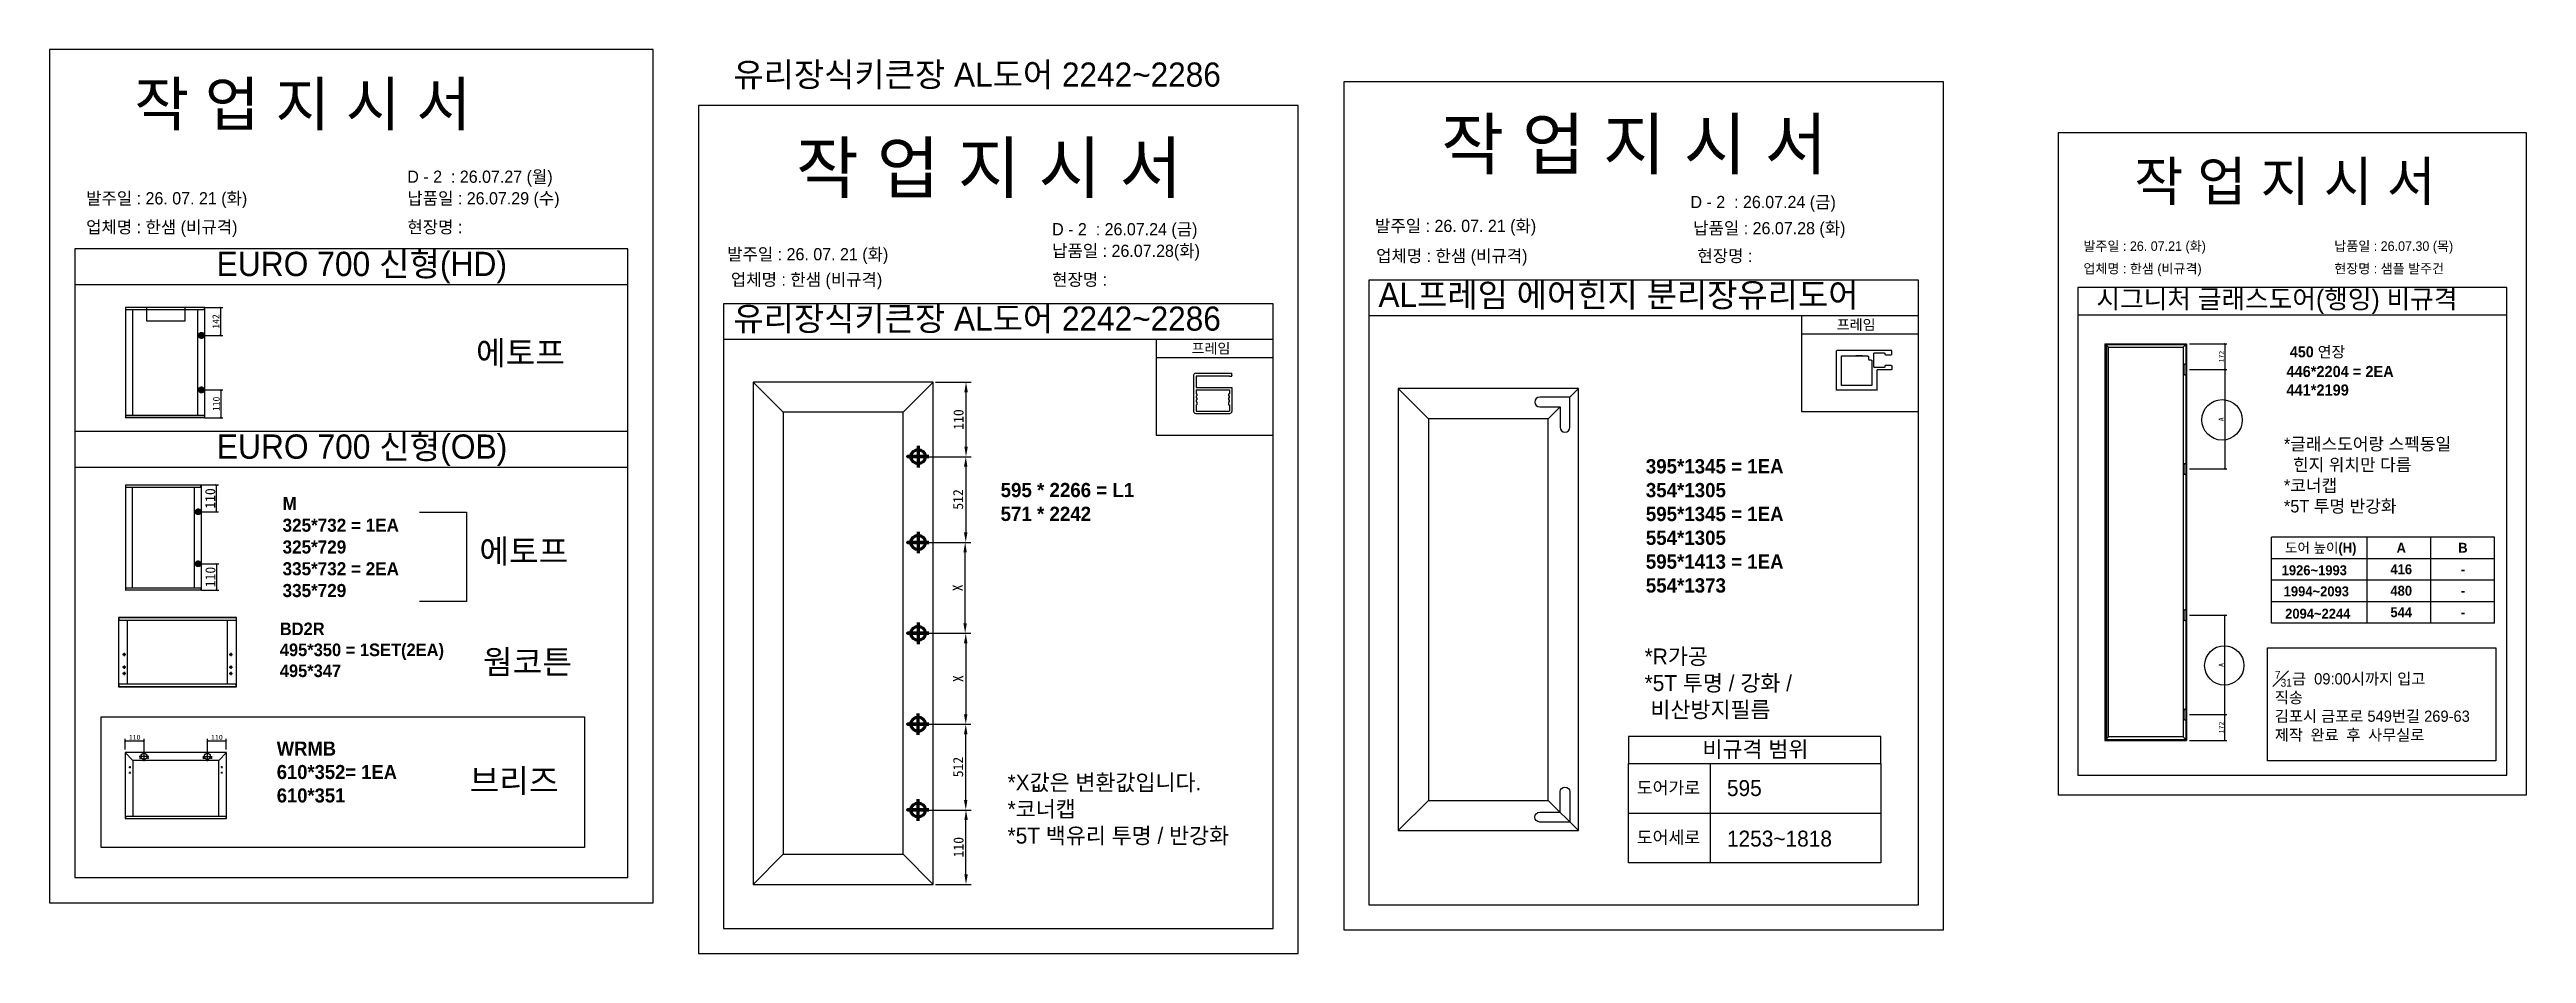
# Model space of a CAD drawing. Header units: millimetres. Extents: x -44117 to 256353, y -2095463 to 65325.
# Drawn here: x 110785 to 123112, y -1141280 to -1136780 of the extents above; entities that cross this region are included whole.
import ezdxf
from ezdxf.enums import TextEntityAlignment as Align

# ---------------------------------------------------------------- set-up
doc = ezdxf.new("R2010")
doc.units = ezdxf.units.MM
doc.header["$LTSCALE"] = 10
doc.layers.add('Layer1', color=7, linetype='Continuous', lineweight=70)
for name, color, linetype in [('PDF_Geomertry', 7, 'Continuous'), ('PDF_Text', 7, 'Continuous'), ('TEXT', 3, 'Continuous')]:
    doc.layers.add(name, color=color, linetype=linetype)
doc.styles.add('MtX_Gulim', font='')
doc.styles.add('MtX_굴림_1', font='')
doc.styles.add('PDF Arial', font='')
doc.styles.get('MtX_Gulim').set_extended_font_data('Gulim', bold=True)
doc.styles.get('MtX_굴림_1').set_extended_font_data('굴림', bold=True)
doc.styles.get('PDF Arial').set_extended_font_data('Arial')
doc.dimstyles.new('ISO-25', dxfattribs={"dimtxt": 2.5, "dimasz": 2.5, "dimexe": 1, "dimexo": 1, "dimtad": 1, "dimtxsty": 'Standard', "dimblk": 'ARCHTICK', "dimcen": 2.5, "dimadec": 0, "dimazin": 0, "dimtfac": 1, "dimtmove": 0, "dimatfit": 3, "dimfxl": 0, "dimarcsym": 0})
doc.dimstyles.new('복사 ISO-25', dxfattribs={"dimscale": 3, "dimtxt": 2.5, "dimasz": 2.5, "dimexe": 1.25, "dimexo": 0.625, "dimtad": 1, "dimtxsty": 'Standard', "dimcen": 2.5, "dimadec": 0, "dimazin": 0, "dimtfac": 1, "dimtmove": 0, "dimatfit": 3, "dimfxl": 0, "dimarcsym": 0})

msp = doc.modelspace()

# ---------------------------------------------------------------- texts
at = {"linetype": 'Continuous', "style": 'MtX_Gulim'}
for s, height, p in [('프레임', 51.271748, (119679.31237, -1138175.40948)), ('에토프', 117.591574, (112907.75149, -1138349.19675)), ('프레임', 51.271748, (116468.52388, -1138293.42882)), ('450 연장', 54.462097, (121934.05432, -1138312.51271)), ('에토프', 117.591574, (112924.4061, -1139336.50464)), ('웜코튼', 117.591574, (112942.33448, -1139887.5623)), ('브리즈', 117.591574, (112875.73478, -1140478.74978))]:
    msp.add_text(s, height=height, dxfattribs=at).set_placement(p)
at = {"style": 'MtX_굴림_1'}
for s, height, p in [('도어 높이(H)', 49.342521, (122087.74165, -1139285.06768)), ('A', 49.34252, (122488.46142, -1139285.06768)), ('B', 49.34252, (122795.22242, -1139285.06768)), ('-', 49.34252, (122795.22242, -1139392.07459)), ('-', 49.34252, (122795.22242, -1139499.08151)), ('-', 49.34252, (122795.22242, -1139606.08842))]:
    msp.add_text(s, height=height, dxfattribs=at).set_placement(p, align=Align.CENTER)
at = {"color": 1, "style": 'MtX_굴림_1'}
for s, p in [('416', (122488.46142, -1139392.07459)), ('480', (122488.46142, -1139499.08151)), ('544', (122488.46142, -1139606.08842))]:
    msp.add_text(s, height=49.342521, dxfattribs=at).set_placement(p, align=Align.CENTER)
at = {"attachment_point": 1}
for s, width, gutter_width, heights, insert, char_height in [('{\\fGulim|b0|i0|c129|p50;유리장식키큰장 AL도어 2242~2286}', 2836.7034314, 10.72131, [-133.98922], (114187.91488, -1136844.92492), 120.0786444), ('{\\fGulim|b0|i0|c129|p50;작 업 지 시 서}', 5121.296952, 19.35592, [-241.32268], (111207.51893, -1136943.11812), 216.786284), ('{\\fGulim|b0|i0|c129|p50;작 업 지 시 서}', 5874.4321472, 22.20239, [-276.81147], (114500.05706, -1137244.72552), 248.6667591), ('{\\fGulim|b0|i0|c129|p50;작 업 지 시 서}', 5874.4321472, 22.20239, [-276.81147], (117710.84555, -1137126.70618), 248.6667591), ('{\\fGulim|b0|i0|c129|p50;작 업 지 시 서}', 4586.6509344, 17.33523, [-216.12941], (121160.01665, -1137339.12351), 194.1545318), ('{\\fGulim|b0|i0|c129|p50;\\C1;D - 2  : 26.07.27 (월)}', 5874.4321472, 22.20239, [62.32696], (112565.79377, -1137382.95424), 60.923356), ('\\pt11;{\\fGulim|b0|i0|c129|p50;발주일 : 26. 07. 21 (화)}', 5874.4321472, 22.20239, [61.28591], (110967.26085, -1137490.35274), 60.923356), ('{\\fGulim|b0|i0|c129|p50;납품일 : 26.07.29 (수)}', 5874.4321472, 22.20239, [62.32696], (112565.79377, -1137490.35274), 60.923356), ('{\\fGulim|b0|i0|c129|p50;\\C1;D - 2  : 26.07.24 (금)}', 5874.4321472, 22.20239, [62.32696], (118951.35, -1137508.93433), 60.923356), ('{\\fGulim|b0|i0|c129|p50;업체명 : 한샘 (비규격)}', 5874.4321472, 22.20239, [64.14322], (110967.26085, -1137633.61353), 60.923356), ('{\\fGulim|b0|i0|c129|p50;현장명 : }', 5874.4321472, 22.20239, [-67.98106], (112565.79377, -1137633.61353), 60.923356), ('{\\fGulim|b0|i0|c129|p50;\\C1;D - 2  : 26.07.24 (금)}', 5874.4321472, 22.20239, [62.32696], (115774.55148, -1137644.29925), 60.923356), ('\\pt11;{\\fGulim|b0|i0|c129|p50;발주일 : 26. 07. 21 (화)}', 5874.4321472, 22.20239, [61.28591], (117381.56704, -1137627.77312), 60.923356), ('{\\fGulim|b0|i0|c129|p50;납품일 : 26.07.28 (화)}', 5874.4321472, 22.20239, [62.32696], (118964.81616, -1137639.10729), 60.923356), ('{\\fGulim|b0|i0|c129|p50;EURO 700 신형(HD)}', 2854.9003652, 10.79008, [-152.06689], (111616.62874, -1137787.04898), 120.848927), ('\\pt11;{\\fGulim|b0|i0|c129|p50;발주일 : 26. 07. 21 (화)}', 5874.4321472, 22.20239, [61.28591], (114157.40527, -1137768.63536), 60.923356), ('{\\fGulim|b0|i0|c129|p50;납품일 : 26.07.28(화)}', 5874.4321472, 22.20239, [62.32696], (115774.55148, -1137751.69775), 60.923356), ('{\\fGulim|b0|i0|c129|p50;업체명 : 한샘 (비규격)}', 5874.4321472, 22.20239, [64.14322], (117386.80705, -1137776.9392), 60.923356), ('{\\fGulim|b0|i0|c129|p50;현장명 : }', 5874.4321472, 22.20239, [-67.98106], (118985.33996, -1137776.9392), 60.923356), ('\\pt11;{\\fGulim|b0|i0|c129|p50;발주일 : 26. 07.21 (화)}', 4586.6509344, 17.33523, [47.85094], (120907.01321, -1137734.95831), 47.5678603), ('{\\fGulim|b0|i0|c129|p50;납품일 : 26.07.30 (목)}', 4586.6509344, 17.33523, [48.66377], (122155.11896, -1137734.95831), 47.5678603), ('{\\fGulim|b0|i0|c129|p50;업체명 : 한샘 (비규격)}', 5874.4321472, 22.20239, [64.14322], (114176.01856, -1137894.95854), 60.923356), ('{\\fGulim|b0|i0|c129|p50;현장명 : }', 5874.4321472, 22.20239, [-67.98106], (115774.55148, -1137894.95854), 60.923356), ('{\\fGulim|b0|i0|c129|p50;AL프레임 에어힌지 분리장유리도어}', 2836.7034314, 10.72131, [-134.14911], (117398.70337, -1137941.60388), 120.0786444), ('{\\fGulim|b0|i0|c129|p50;업체명 : 한샘 (비규격)}', 4586.6509344, 17.33523, [50.08187], (120907.01321, -1137846.81376), 47.5678603), ('{\\fGulim|b0|i0|c129|p50;현장명 : 샘플 발주건}', 4586.6509344, 17.33523, [-53.07838], (122155.11896, -1137846.81376), 47.5678603), ('{\\fGulim|b0|i0|c129|p50;유리장식키큰장 AL도어 2242~2286}', 2836.7034314, 10.72131, [-133.98922], (114187.91488, -1138059.62323), 120.0786444), ('{\\fGulim|b0|i0|c129|p50;시그니처 글래스도어\\C1;(행잉)\\C256; 비규격}', 2214.8470045, 8.371, [-117.97431], (120971.39016, -1137975.38098), 93.7552452), ('{\\f굴림|b1|i0|c129|p50;446*2204 = 2EA\\P\\C1;441*2199}', 16742.7660593, 215.32681, [-149.3372], (121917.31201, -1138355.27785), 55.36975), ('{\\fGulim|b0|i0|c129|p50;EURO 700 신형(OB)}', 2854.9003652, 10.79008, [-152.06689], (111617.84557, -1138696.39437), 120.848927), ('{\\f굴림|b1|i0|c129|p50;395*1345 = 1EA\\P\\C1;354*1305\\P\\C256;595*1345 = 1EA\\P\\C1;554*1305\\P\\C256;595*1413 = 1EA\\P\\C1;554*1373}', 21510.0890558, 276.6388, [-666.85007], (118729.12034, -1138819.40256), 71.1356923), ('{\\fGulim|b0|i0|c129|p50;*글래스도어랑 스펙동일\\P  힌지 위치만 다름\\P*코너캡\\P*5T 투명 반강화}', 1464.2001264, 5.53394, [-387.56133], (121904.66129, -1138712.84576), 61.9801014), ('{\\f굴림|b1|i0|c129|p50;595 * 2266 = L1\\P\\C1;571 * 2242}', 21510.0890558, 276.6388, [-191.85936], (115518.33185, -1138937.42191), 71.1356923), ('{\\f굴림|b1|i0|c129|p50;M\\P325*732 = 1EA\\P\\C1;325*729\\P\\C256;335*732 = 2EA\\P\\C1;335*729}', 24729.7636046, 318.04667, [3896.04218], (111945.0578, -1139007.29599), 65), ('{\\f굴림|b1|i0|c129|p50;BD2R\\P495*350 = 1SET(2EA)\\P\\C1;495*347}', 18932.6295275, 243.49039, [-280.26241], (111931.23217, -1139632.77525), 62.6118146), ('{\\fGulim|b0|i0|c129|p50;*R가공\\P*5T 투명 / 강화 /\\P 비산방지필름}', 1875.2995193, 7.08769, [-364.28377], (118723.20809, -1139761.84597), 79.3820819), ('{\\A1;\\fGulim|b0|i0|c129|p50;\\C1;{\\H0.7x;\\S7#31;}금  09:00시까지 입고\\P직송\\P김포시 금포로 549번길 269-63\\P\\A0;\\C256;제작} {\\fGulim|b0|i0|c129|p50;완료} {\\fGulim|b0|i0|c129|p50;후} {\\fGulim|b0|i0|c129|p50;사무실로}', 5381.8775239, 20.34078, [500.59517], (121859.25123, -1139873.70473), 55.8151038), ('{\\f굴림|b1|i0|c129|p50;WRMB\\P610*352= 1EA\\P\\C1;610*351}', 29239.4867307, 376.04571, [-305.74074], (111916.02956, -1140225.02545), 70), ('{\\fGulim|b0|i0|c129|p50;비규격 범위}', 1875.2995193, 7.08769, [-88.47244], (119011.12298, -1140223.47132), 79.3820819), ('{\\fGulim|b0|i0|c129|p50;*X값은 변환값입니다.\\P*코너캡\\P*5T 백유리 투명 / 반강화 }', 1875.2995193, 7.08769, [-368.08904], (115552.8319, -1140389.06592), 79.3820819), ('{\\fGulim|b0|i0|c129|p50;도어가로}', 1485.9640615, 5.61619, [-70.02071], (118683.77705, -1140423.74925), 62.9013764), ('{\\fGulim|b0|i0|c129|p50;595}', 1875.2995193, 7.08769, [-81.39042], (119132.71727, -1140416.93637), 79.3820819), ('{\\fGulim|b0|i0|c129|p50;도어세로}', 1485.9640615, 5.61619, [-70.02071], (118683.77705, -1140670.56752), 62.9013764), ('{\\fGulim|b0|i0|c129|p50;1253~1818}', 1875.2995193, 7.08769, [-81.60182], (119132.71727, -1140668.59421), 79.3820819)]:
    msp.add_mtext_dynamic_manual_height_columns(s, width=width, gutter_width=gutter_width, heights=heights, dxfattribs=dict(at, insert=insert, char_height=char_height))
at = {"layer": 'PDF_Text', "char_height": 5.30496, "attachment_point": 7, "rotation": 180, "style": 'PDF Arial'}
for insert in [(119679.12509, -1138475.63085), (119882.55741, -1138475.63085)]:
    msp.add_mtext('X', dxfattribs=dict(at, insert=insert))
at = {"layer": 'TEXT', "color": 1, "linetype": 'Continuous', "style": 'MtX_굴림_1'}
for s, p in [('1926~1993', (121893.33159, -1139396.92178)), ('1994~2093', (121903.3625, -1139502.08335)), ('2094~2244', (121910.55884, -1139613.17548))]:
    msp.add_text(s, height=49.327186, dxfattribs=at).set_placement(p)

# ---------------------------------------------------------------- blocks, each defined once
blk = doc.blocks.new('_ArchTick')
at = {"color": 0, "linetype": 'ByBlock', "const_width": 0.15}
blk.add_lwpolyline([(-0.5, -0.5), (0.5, 0.5)], dxfattribs=at)
blk = doc.blocks.new('*D7997')
at = {"color": 0, "lineweight": -2}
for p, q in [((111556, -1138064), (111647, -1138064)), ((111637, -1138204), (111637, -1138064)), ((111556, -1138204), (111647, -1138204))]:
    blk.add_line(p, q, dxfattribs=at)
at = {"layer": 'Defpoints', "color": 0}
for p in [(111541, -1138064), (111637, -1138064), (111541, -1138204)]:
    blk.add_point(p, dxfattribs=at)
at = {"color": 0, "lineweight": -2, "xscale": 10, "yscale": 10, "zscale": 10}
for p, rotation in [((111637, -1138064), 90), ((111637, -1138204), 270)]:
    blk.add_blockref('_ArchTick', p, dxfattribs=dict(at, rotation=rotation))
at = {"color": 0, "insert": (111613, -1138134), "char_height": 25, "attachment_point": 5, "rotation": 90}
blk.add_mtext('{\\H1.4x;142}', dxfattribs=at)
blk = doc.blocks.new('*D7998')
at = {"color": 0, "lineweight": -2}
for p, q in [((111556, -1138475), (111648, -1138475)), ((111638, -1138475), (111638, -1138614)), ((111556, -1138614), (111648, -1138614))]:
    blk.add_line(p, q, dxfattribs=at)
at = {"layer": 'Defpoints', "color": 0}
for p in [(111541, -1138475), (111541, -1138614), (111638, -1138614)]:
    blk.add_point(p, dxfattribs=at)
at = {"color": 0, "lineweight": -2, "xscale": 10, "yscale": 10, "zscale": 10}
for p, rotation in [((111638, -1138475), 90), ((111638, -1138614), 270)]:
    blk.add_blockref('_ArchTick', p, dxfattribs=dict(at, rotation=rotation))
at = {"color": 0, "insert": (111615, -1138544), "char_height": 25, "attachment_point": 5, "rotation": 90}
blk.add_mtext('{\\H1.4x;110}', dxfattribs=at)
blk = doc.blocks.new('*D7999')
at = {"color": 0, "lineweight": -2}
for p, q in [((111540, -1138948), (111626, -1138948)), ((111616, -1139081), (111616, -1138948)), ((111540, -1139081), (111626, -1139081))]:
    blk.add_line(p, q, dxfattribs=at)
at = {"layer": 'Defpoints', "color": 0}
for p in [(111525, -1138948), (111616, -1138948), (111525, -1139081)]:
    blk.add_point(p, dxfattribs=at)
at = {"color": 0, "lineweight": -2, "xscale": 10, "yscale": 10, "zscale": 10}
for p, rotation in [((111616, -1138948), 90), ((111616, -1139081), 270)]:
    blk.add_blockref('_ArchTick', p, dxfattribs=dict(at, rotation=rotation))
at = {"color": 0, "insert": (111585, -1139015), "char_height": 25, "attachment_point": 5, "rotation": 90}
blk.add_mtext('{\\H2x;110}', dxfattribs=at)
blk = doc.blocks.new('*D8000')
at = {"color": 0, "lineweight": -2}
for p, q in [((111540, -1139340), (111627, -1139340)), ((111617, -1139340), (111617, -1139472)), ((111540, -1139472), (111627, -1139472))]:
    blk.add_line(p, q, dxfattribs=at)
at = {"layer": 'Defpoints', "color": 0}
for p in [(111525, -1139340), (111525, -1139472), (111617, -1139472)]:
    blk.add_point(p, dxfattribs=at)
at = {"color": 0, "lineweight": -2, "xscale": 10, "yscale": 10, "zscale": 10}
for p, rotation in [((111617, -1139340), 90), ((111617, -1139472), 270)]:
    blk.add_blockref('_ArchTick', p, dxfattribs=dict(at, rotation=rotation))
at = {"color": 0, "insert": (111586, -1139406), "char_height": 25, "attachment_point": 5, "rotation": 90}
blk.add_mtext('{\\H2x;110}', dxfattribs=at)
blk = doc.blocks.new('*D8001')
at = {"color": 0, "lineweight": -2}
for p, q in [((111161, -1140265), (111161, -1140212)), ((111161, -1140222), (111256, -1140222)), ((111256, -1140284), (111256, -1140212))]:
    blk.add_line(p, q, dxfattribs=at)
at = {"layer": 'Defpoints', "color": 0}
for p in [(111161, -1140280), (111256, -1140222), (111256, -1140299)]:
    blk.add_point(p, dxfattribs=at)
at = {"color": 0, "lineweight": -2, "xscale": 10, "yscale": 10, "zscale": 10, "rotation": 180}
blk.add_blockref('_ArchTick', (111161, -1140222), dxfattribs=at)
at = {"color": 0, "lineweight": -2, "xscale": 10, "yscale": 10, "zscale": 10}
blk.add_blockref('_ArchTick', (111256, -1140222), dxfattribs=at)
at = {"color": 0, "insert": (111209, -1140204), "char_height": 25, "attachment_point": 5}
blk.add_mtext('110', dxfattribs=at)
blk = doc.blocks.new('*D8002')
at = {"color": 0, "lineweight": -2}
for p, q in [((111571, -1140284), (111571, -1140212)), ((111571, -1140222), (111665, -1140222)), ((111665, -1140265), (111665, -1140212))]:
    blk.add_line(p, q, dxfattribs=at)
at = {"layer": 'Defpoints', "color": 0}
for p in [(111571, -1140299), (111665, -1140222), (111665, -1140280)]:
    blk.add_point(p, dxfattribs=at)
at = {"color": 0, "lineweight": -2, "xscale": 10, "yscale": 10, "zscale": 10, "rotation": 180}
blk.add_blockref('_ArchTick', (111571, -1140222), dxfattribs=at)
at = {"color": 0, "lineweight": -2, "xscale": 10, "yscale": 10, "zscale": 10}
blk.add_blockref('_ArchTick', (111665, -1140222), dxfattribs=at)
at = {"color": 0, "insert": (111618, -1140204), "char_height": 25, "attachment_point": 5}
blk.add_mtext('110', dxfattribs=at)
blk = doc.blocks.new('*D8003')
at = {"color": 0, "lineweight": -2}
for p, q in [((121435, -1138373), (121621, -1138373)), ((121611, -1138373), (121611, -1138868)), ((121435, -1138868), (121621, -1138868))]:
    blk.add_line(p, q, dxfattribs=at)
at = {"layer": 'Defpoints', "color": 0}
for p in [(121420, -1138373), (121420, -1138868), (121611, -1138868)]:
    blk.add_point(p, dxfattribs=at)
at = {"color": 0, "lineweight": -2, "xscale": 10, "yscale": 10, "zscale": 10}
for p, rotation in [((121611, -1138373), 90), ((121611, -1138868), 270)]:
    blk.add_blockref('_ArchTick', p, dxfattribs=dict(at, rotation=rotation))
at = {"color": 0, "insert": (121593, -1138621), "char_height": 25, "attachment_point": 5, "rotation": 90}
blk.add_mtext('A', dxfattribs=at)
blk = doc.blocks.new('*D8004')
at = {"color": 0, "lineweight": -2}
for p, q in [((121435, -1138245), (121621, -1138245)), ((121611, -1138245), (121611, -1138373)), ((121435, -1138373), (121621, -1138373))]:
    blk.add_line(p, q, dxfattribs=at)
at = {"layer": 'Defpoints', "color": 0}
for p in [(121420, -1138245), (121420, -1138373), (121611, -1138373)]:
    blk.add_point(p, dxfattribs=at)
at = {"color": 0, "lineweight": -2, "xscale": 10, "yscale": 10, "zscale": 10}
for p, rotation in [((121611, -1138245), 90), ((121611, -1138373), 270)]:
    blk.add_blockref('_ArchTick', p, dxfattribs=dict(at, rotation=rotation))
at = {"color": 0, "insert": (121593, -1138309), "char_height": 25, "attachment_point": 5, "rotation": 90}
blk.add_mtext('172', dxfattribs=at)
blk = doc.blocks.new('*D8005')
at = {"color": 0, "lineweight": -2}
for p, q in [((121435, -1139596), (121621, -1139596)), ((121611, -1140091), (121611, -1139596)), ((121435, -1140091), (121621, -1140091))]:
    blk.add_line(p, q, dxfattribs=at)
at = {"layer": 'Defpoints', "color": 0}
for p in [(121420, -1139596), (121611, -1139596), (121420, -1140091)]:
    blk.add_point(p, dxfattribs=at)
at = {"color": 0, "lineweight": -2, "xscale": 10, "yscale": 10, "zscale": 10}
for p, rotation in [((121611, -1139596), 90), ((121611, -1140091), 270)]:
    blk.add_blockref('_ArchTick', p, dxfattribs=dict(at, rotation=rotation))
at = {"color": 0, "insert": (121593, -1139844), "char_height": 25, "attachment_point": 5, "rotation": 90}
blk.add_mtext('A', dxfattribs=at)
blk = doc.blocks.new('*D8006')
at = {"color": 0, "lineweight": -2}
for p, q in [((121435, -1140091), (121621, -1140091)), ((121611, -1140219), (121611, -1140091)), ((121435, -1140219), (121621, -1140219))]:
    blk.add_line(p, q, dxfattribs=at)
at = {"layer": 'Defpoints', "color": 0}
for p in [(121420, -1140091), (121611, -1140091), (121420, -1140219)]:
    blk.add_point(p, dxfattribs=at)
at = {"color": 0, "lineweight": -2, "xscale": 10, "yscale": 10, "zscale": 10}
for p, rotation in [((121611, -1140091), 90), ((121611, -1140219), 270)]:
    blk.add_blockref('_ArchTick', p, dxfattribs=dict(at, rotation=rotation))
at = {"color": 0, "insert": (121593, -1140155), "char_height": 25, "attachment_point": 5, "rotation": 90}
blk.add_mtext('172', dxfattribs=at)
blk = doc.blocks.new('*D8007')
at = {"color": 0, "lineweight": -2}
for p, q in [((115195, -1138436), (115371, -1138436)), ((115346, -1138486), (115346, -1138757)), ((115120, -1138807), (115371, -1138807))]:
    blk.add_line(p, q, dxfattribs=at)
at = {"color": 0}
for points in [[(115355, -1138486), (115338, -1138486), (115346, -1138436)], [(115338, -1138757), (115355, -1138757), (115346, -1138807)]]:
    blk.add_solid(points, dxfattribs=at)
at = {"layer": 'Defpoints', "color": 0}
for p in [(115183, -1138436), (115108, -1138807), (115346, -1138807)]:
    blk.add_point(p, dxfattribs=at)
at = {"color": 0, "insert": (115309, -1138622), "char_height": 50, "attachment_point": 5, "rotation": 90}
blk.add_mtext('110', dxfattribs=at)
blk = doc.blocks.new('*D8008')
at = {"color": 0, "lineweight": -2}
for p, q in [((115120, -1138807), (115370, -1138807)), ((115345, -1138857), (115345, -1139184)), ((115120, -1139234), (115370, -1139234))]:
    blk.add_line(p, q, dxfattribs=at)
at = {"color": 0}
for points in [[(115353, -1138857), (115336, -1138857), (115345, -1138807)], [(115336, -1139184), (115353, -1139184), (115345, -1139234)]]:
    blk.add_solid(points, dxfattribs=at)
at = {"layer": 'Defpoints', "color": 0}
for p in [(115108, -1138807), (115108, -1139234), (115345, -1139234)]:
    blk.add_point(p, dxfattribs=at)
at = {"color": 0, "insert": (115307, -1139020), "char_height": 50, "attachment_point": 5, "rotation": 90}
blk.add_mtext('512', dxfattribs=at)
blk = doc.blocks.new('*D8009')
at = {"color": 0, "lineweight": -2}
for p, q in [((115120, -1140566), (115371, -1140566)), ((115346, -1140886), (115346, -1140616)), ((115195, -1140936), (115371, -1140936))]:
    blk.add_line(p, q, dxfattribs=at)
at = {"color": 0}
for points in [[(115355, -1140616), (115338, -1140616), (115346, -1140566)], [(115338, -1140886), (115355, -1140886), (115346, -1140936)]]:
    blk.add_solid(points, dxfattribs=at)
at = {"layer": 'Defpoints', "color": 0}
for p in [(115108, -1140566), (115346, -1140566), (115183, -1140936)]:
    blk.add_point(p, dxfattribs=at)
at = {"color": 0, "insert": (115309, -1140751), "char_height": 50, "attachment_point": 5, "rotation": 90}
blk.add_mtext('110', dxfattribs=at)
blk = doc.blocks.new('*D8010')
at = {"color": 0, "lineweight": -2}
for p, q in [((115120, -1140139), (115370, -1140139)), ((115345, -1140516), (115345, -1140189)), ((115120, -1140566), (115370, -1140566))]:
    blk.add_line(p, q, dxfattribs=at)
at = {"color": 0}
for points in [[(115353, -1140189), (115336, -1140189), (115345, -1140139)], [(115336, -1140516), (115353, -1140516), (115345, -1140566)]]:
    blk.add_solid(points, dxfattribs=at)
at = {"layer": 'Defpoints', "color": 0}
for p in [(115108, -1140139), (115345, -1140139), (115108, -1140566)]:
    blk.add_point(p, dxfattribs=at)
at = {"color": 0, "insert": (115307, -1140352), "char_height": 50, "attachment_point": 5, "rotation": 90}
blk.add_mtext('512', dxfattribs=at)
blk = doc.blocks.new('*D8011')
at = {"color": 0, "lineweight": -2}
for p, q in [((115120, -1139234), (115367, -1139234)), ((115342, -1139636), (115342, -1139284)), ((115120, -1139686), (115367, -1139686))]:
    blk.add_line(p, q, dxfattribs=at)
at = {"color": 0}
for points in [[(115350, -1139284), (115333, -1139284), (115342, -1139234)], [(115333, -1139636), (115350, -1139636), (115342, -1139686)]]:
    blk.add_solid(points, dxfattribs=at)
at = {"layer": 'Defpoints', "color": 0}
for p in [(115108, -1139234), (115342, -1139234), (115108, -1139686)]:
    blk.add_point(p, dxfattribs=at)
at = {"color": 0, "insert": (115304, -1139460), "char_height": 50, "attachment_point": 5, "rotation": 90}
blk.add_mtext('X', dxfattribs=at)
blk = doc.blocks.new('*D8012')
at = {"color": 0, "lineweight": -2}
for p, q in [((115120, -1139686), (115370, -1139686)), ((115345, -1139736), (115345, -1140089)), ((115120, -1140139), (115370, -1140139))]:
    blk.add_line(p, q, dxfattribs=at)
at = {"color": 0}
for points in [[(115353, -1139736), (115336, -1139736), (115345, -1139686)], [(115336, -1140089), (115353, -1140089), (115345, -1140139)]]:
    blk.add_solid(points, dxfattribs=at)
at = {"layer": 'Defpoints', "color": 0}
for p in [(115108, -1139686), (115108, -1140139), (115345, -1140139)]:
    blk.add_point(p, dxfattribs=at)
at = {"color": 0, "insert": (115307, -1139912), "char_height": 50, "attachment_point": 5, "rotation": 90}
blk.add_mtext('X', dxfattribs=at)

# ---------------------------------------------------------------- dimensions: what is measured, and where the dimension line sits
for base, p1, p2, angle, text, dimstyle, override, picture, middle in [((111636.81383, -1138064.04636), (111541.14394, -1138203.57239), (111541.14394, -1138064.04636), 90, '{\\H1.4x;142}', 'ISO-25', {"dimscale": 10, "dimasz": 1, "dimexo": 1.5, "dimtxsty": 'Standard'}, '*D7997', (111613.06383, -1138133.80937)), ((121611.32666, -1138373.44709), (121419.75344, -1138245.17409), (121419.75344, -1138373.44709), 90, '172', 'ISO-25', {"dimscale": 10, "dimasz": 1, "dimexo": 1.5}, '*D8004', (121592.57666, -1138309.31059)), ((115346.32164, -1138806.86787), (115182.938, -1138436.22138), (115107.91348, -1138806.86787), 90, '110', '복사 ISO-25', {"dimscale": 20, "dimtxsty": 'Standard'}, '*D8007', (115308.82164, -1138621.54462)), ((121611.32666, -1138868.34433), (121419.75344, -1138373.44709), (121419.75344, -1138868.34433), 90, 'A', 'ISO-25', {"dimscale": 10, "dimasz": 1, "dimexo": 1.5, "dimtxsty": 'Standard'}, '*D8003', (121592.57666, -1138620.89571)), ((111638.344, -1138613.50572), (111541.14394, -1138474.85283), (111541.14394, -1138613.50572), 90, '{\\H1.4x;110}', 'ISO-25', {"dimscale": 10, "dimasz": 1, "dimexo": 1.5, "dimtxsty": 'Standard'}, '*D7998', (111614.594, -1138544.17927)), ((115344.79836, -1139233.87738), (115107.938, -1138806.86787), (115107.938, -1139233.87738), 90, '512', '복사 ISO-25', {"dimscale": 20, "dimtxsty": 'Standard'}, '*D8008', (115307.29836, -1139020.37262)), ((111615.76773, -1138948.42104), (111524.58013, -1139081.41004), (111524.58013, -1138948.42104), 90, '{\\H2x;110}', 'ISO-25', {"dimscale": 10, "dimasz": 1, "dimexo": 1.5, "dimtxsty": 'Standard'}, '*D7999', (111584.51773, -1139014.91554)), ((115341.67336, -1139233.87738), (115107.938, -1139686.22138), (115107.938, -1139233.87738), 90, 'X', '복사 ISO-25', {"dimscale": 20, "dimtxsty": 'Standard'}, '*D8011', (115304.17336, -1139460.04938)), ((111617.22621, -1139472.13731), (111524.58013, -1139339.98054), (111524.58013, -1139472.13731), 90, '{\\H2x;110}', 'ISO-25', {"dimscale": 10, "dimasz": 1, "dimexo": 1.5, "dimtxsty": 'Standard'}, '*D8000', (111585.97621, -1139406.05893)), ((121611.32666, -1139596.13439), (121419.75344, -1140091.03163), (121419.75344, -1139596.13439), 90, 'A', 'ISO-25', {"dimscale": 10, "dimasz": 1, "dimexo": 1.5, "dimtxsty": 'Standard'}, '*D8005', (121592.57666, -1139843.58301)), ((115344.79836, -1140138.56537), (115107.938, -1139686.22138), (115107.938, -1140138.56537), 90, 'X', '복사 ISO-25', {"dimscale": 20, "dimtxsty": 'Standard'}, '*D8012', (115307.29836, -1139912.39337)), ((115344.79836, -1140138.56537), (115107.938, -1140565.57488), (115107.938, -1140138.56537), 270, '512', '복사 ISO-25', {"dimscale": 20, "dimtxsty": 'Standard'}, '*D8010', (115307.29836, -1140352.07013)), ((121611.32666, -1140091.03163), (121419.75344, -1140219.30463), (121419.75344, -1140091.03163), 90, '172', 'ISO-25', {"dimscale": 10, "dimasz": 1, "dimexo": 1.5}, '*D8006', (121592.57666, -1140155.16813)), ((115346.32164, -1140565.57488), (115182.938, -1140936.22138), (115107.91348, -1140565.57488), 270, '110', '복사 ISO-25', {"dimscale": 20, "dimtxsty": 'Standard'}, '*D8009', (115308.82164, -1140750.89813))]:
    dim = msp.add_linear_dim(base=base, p1=p1, p2=p2, angle=angle, text=text, dimstyle=dimstyle, override=override)
    dim.commit()
    dim.dimension.update_dxf_attribs({"geometry": picture, "text_midpoint": middle})
for base, p1, p2, picture, middle in [((111255.70986, -1140222.38526), (111161.33819, -1140280.2784), (111255.70986, -1140298.89299), '*D8001', (111208.52403, -1140203.63526)), ((111665.36015, -1140222.38526), (111570.98849, -1140298.89299), (111665.36015, -1140280.2784), '*D8002', (111618.17432, -1140203.63526))]:
    dim = msp.add_linear_dim(base=base, p1=p1, p2=p2, text='110', dimstyle='ISO-25', override={"dimscale": 10, "dimasz": 1, "dimexo": 1.5, "dimtxsty": 'Standard'})
    dim.commit()
    dim.dimension.update_dxf_attribs({"geometry": picture, "text_midpoint": middle})

# ---------------------------------------------------------------- linework, layer by layer
for p, q in [((113663.32456, -1137772.75425), (110910.44354, -1137772.75425)), ((113663.32456, -1137951.51275), (110910.44354, -1137951.51275)), ((120085.9566, -1137927.78119), (117350.62225, -1137927.78119)), ((111162.62477, -1138064.44109), (111162.62477, -1138613.11098)), ((111558.21608, -1138065.15159), (111162.62477, -1138065.15159)), ((111558.21608, -1138075.88816), (111162.62477, -1138075.88816)), ((111557.82135, -1138064.04636), (111163.0195, -1138064.04636)), ((111197.75544, -1138075.0987), (111197.75544, -1138601.66392)), ((111522.69069, -1138601.66392), (111522.69069, -1138075.88816)), ((111556.24245, -1138075.88816), (111556.24245, -1138064.04636)), ((111558.21608, -1138613.11098), (111558.21608, -1138064.44109)), ((116875.16812, -1138045.80053), (114139.83377, -1138045.80053)), ((123014.46063, -1137964.58847), (120878.76078, -1137964.58847)), ((120085.9566, -1138105.4003), (117350.62225, -1138105.4003)), ((120085.9566, -1138197.77892), (119503.83653, -1138197.77892)), ((123014.46063, -1138103.27028), (120878.76078, -1138103.27028)), ((116875.16812, -1138223.41964), (114139.83377, -1138223.41964)), ((116875.16812, -1138315.79827), (116293.04805, -1138315.79827)), ((121014.01049, -1138245.17409), (121014.01049, -1140219.30463)), ((121014.01049, -1138245.17409), (121419.75344, -1138245.17409)), ((121014.01049, -1138245.17409), (121031.2955, -1138262.4591)), ((121014.01049, -1138245.17409), (121022.19812, -1138245.17409)), ((121022.19812, -1138245.17409), (121022.19812, -1140219.30463)), ((121402.46843, -1138262.4591), (121419.75344, -1138245.17409)), ((121419.75344, -1138245.17409), (121419.75344, -1140219.30463)), ((114436.41689, -1138586.22138), (114286.41689, -1138436.22138)), ((115032.938, -1138586.22138), (115182.938, -1138436.22138)), ((116478.93728, -1138401.70963), (116478.93728, -1138581.70963)), ((116488.93728, -1138391.70963), (116668.93728, -1138391.70963)), ((116490.93728, -1138406.70963), (116490.93728, -1138462.70963)), ((116656.93728, -1138406.70963), (116490.93728, -1138406.70963)), ((116656.93728, -1138406.70963), (116668.93728, -1138406.70963)), ((116668.93728, -1138406.70963), (116668.93728, -1138391.70963)), ((116668.93728, -1138401.70963), (116668.93728, -1138403.70963)), ((116490.93728, -1138462.70963), (116668.93728, -1138462.70963)), ((116490.93728, -1138474.70963), (116490.93728, -1138479.70963)), ((116490.93728, -1138474.70963), (116490.93728, -1138494.70963)), ((116490.93728, -1138474.70963), (116656.93728, -1138474.70963)), ((116490.93728, -1138494.70963), (116494.93728, -1138494.70963)), ((116490.93728, -1138504.70963), (116490.93728, -1138514.70963)), ((116490.93728, -1138504.70963), (116494.93728, -1138504.70963)), ((116490.93728, -1138514.70963), (116494.93728, -1138514.70963)), ((116490.93728, -1138524.70963), (116490.93728, -1138534.70963)), ((116490.93728, -1138524.70963), (116494.93728, -1138524.70963)), ((116490.93728, -1138534.70963), (116494.93728, -1138534.70963)), ((116490.93728, -1138549.70963), (116490.93728, -1138579.70963)), ((116490.93728, -1138549.70963), (116494.93728, -1138549.70963)), ((116494.93728, -1138494.70963), (116494.93728, -1138504.70963)), ((116494.93728, -1138514.70963), (116494.93728, -1138524.70963)), ((116494.93728, -1138534.70963), (116494.93728, -1138549.70963)), ((116652.93728, -1138494.70963), (116652.93728, -1138504.70963)), ((116652.93728, -1138494.70963), (116656.93728, -1138494.70963)), ((116652.93728, -1138504.70963), (116656.93728, -1138504.70963)), ((116652.93728, -1138514.70963), (116652.93728, -1138524.70963)), ((116652.93728, -1138514.70963), (116656.93728, -1138514.70963)), ((116652.93728, -1138524.70963), (116656.93728, -1138524.70963)), ((116652.93728, -1138534.70963), (116652.93728, -1138549.70963)), ((116652.93728, -1138534.70963), (116656.93728, -1138534.70963)), ((116652.93728, -1138549.70963), (116656.93728, -1138549.70963)), ((116656.93728, -1138474.70963), (116656.93728, -1138479.70963)), ((116656.93728, -1138474.70963), (116656.93728, -1138494.70963)), ((116656.93728, -1138514.70963), (116656.93728, -1138504.70963)), ((116656.93728, -1138534.70963), (116656.93728, -1138524.70963)), ((116656.93728, -1138549.70963), (116656.93728, -1138579.70963)), ((116656.93728, -1138571.70963), (116656.93728, -1138579.70963)), ((116668.93728, -1138462.70963), (116668.93728, -1138581.70963)), ((117647.20537, -1138618.20203), (117497.20537, -1138468.20203)), ((118243.72649, -1138618.20203), (118302.45747, -1138559.47105)), ((118351.17829, -1138510.75022), (118393.72649, -1138468.20203)), ((113664.5414, -1138682.09964), (110911.66038, -1138682.09964)), ((111558.21608, -1138601.66392), (111162.62477, -1138601.66392)), ((111558.21608, -1138612.40048), (111162.62477, -1138612.40048)), ((111557.82135, -1138613.50572), (111163.0195, -1138613.50572)), ((111164.59841, -1138613.50572), (111164.59841, -1138601.66392)), ((111556.24245, -1138601.66392), (111556.24245, -1138613.50572)), ((116488.93728, -1138591.70963), (116658.93728, -1138591.70963)), ((116490.93728, -1138579.70963), (116656.93728, -1138579.70963)), ((113664.5414, -1138860.85815), (110911.66038, -1138860.85815)), ((111163.79522, -1138948.79728), (111163.79522, -1139471.76107)), ((111540.85242, -1138949.47449), (111163.79522, -1138949.47449)), ((111540.85242, -1138959.70803), (111163.79522, -1138959.70803)), ((111540.47618, -1138948.42104), (111164.17145, -1138948.42104)), ((111197.27995, -1138958.95556), (111197.27995, -1139460.85033)), ((111506.99145, -1139460.85033), (111506.99145, -1138959.70803)), ((111538.97125, -1138959.70803), (111538.97125, -1138948.42104)), ((111540.85242, -1139471.76107), (111540.85242, -1138948.79728)), ((121843.14237, -1139636.34727), (121843.14237, -1139208.31961)), ((122952.47258, -1139208.31961), (121843.14237, -1139208.31961)), ((122319.63785, -1139636.34727), (122319.63785, -1139208.31961)), ((122636.05522, -1139636.34727), (122636.05522, -1139208.31961)), ((122952.47258, -1139636.34727), (122952.47258, -1139208.31961)), ((122952.47258, -1139315.32652), (121843.14237, -1139315.32652)), ((122952.47258, -1139422.33344), (121843.14237, -1139422.33344)), ((111540.85242, -1139460.85033), (111163.79522, -1139460.85033)), ((111540.85242, -1139471.08386), (111163.79522, -1139471.08386)), ((111540.47618, -1139472.13731), (111164.17145, -1139472.13731)), ((111165.67639, -1139472.13731), (111165.67639, -1139460.85033)), ((111538.97125, -1139460.85033), (111538.97125, -1139472.13731)), ((122952.47258, -1139529.34035), (121843.14237, -1139529.34035)), ((111127.94697, -1139607.97247), (111127.94697, -1139952.93784)), ((111716.06844, -1139608.86206), (111127.94697, -1139608.86206)), ((111716.06844, -1139622.30484), (111127.94697, -1139622.30484)), ((111715.57422, -1139607.47825), (111128.44119, -1139607.47825)), ((111130.41806, -1139607.47825), (111130.41806, -1139622.30484)), ((111172.42674, -1139622.30484), (111172.42674, -1139938.60547)), ((111671.58867, -1139938.60547), (111671.58867, -1139622.30484)), ((111713.59734, -1139607.47825), (111713.59734, -1139622.30484)), ((111716.06844, -1139952.93784), (111716.06844, -1139607.97247)), ((122952.47258, -1139636.34727), (121843.14237, -1139636.34727)), ((111164.27212, -1139791.32798), (111147.96286, -1139791.32798)), ((111156.11749, -1139783.17336), (111156.11749, -1139799.48261)), ((111679.74329, -1139791.32798), (111696.05254, -1139791.32798)), ((111687.89792, -1139783.17336), (111687.89792, -1139799.48261)), ((111164.27212, -1139854.58811), (111147.96286, -1139854.58811)), ((111164.27212, -1139886.21817), (111147.96286, -1139886.21817)), ((111156.11749, -1139846.43348), (111156.11749, -1139862.74273)), ((111156.11749, -1139878.06355), (111156.11749, -1139894.3728)), ((111679.74329, -1139854.58811), (111696.05254, -1139854.58811)), ((111679.74329, -1139886.21817), (111696.05254, -1139886.21817)), ((111687.89792, -1139846.43348), (111687.89792, -1139862.74273)), ((111687.89792, -1139878.06355), (111687.89792, -1139894.3728)), ((111716.06844, -1139938.60547), (111127.94697, -1139938.60547)), ((111716.06844, -1139952.04824), (111127.94697, -1139952.04824)), ((111128.44119, -1139953.43206), (111715.57422, -1139953.43206)), ((111130.41806, -1139938.60547), (111130.41806, -1139953.43206)), ((111713.59734, -1139953.43206), (111713.59734, -1139938.60547)), ((111160.90529, -1140280.2784), (111160.90529, -1140608.41471)), ((111199.43317, -1140318.80628), (111161.03209, -1140279.97229)), ((111665.36015, -1140279.8455), (111161.33819, -1140279.8455)), ((111279.32239, -1140298.89299), (111232.09734, -1140298.89299)), ((111255.70986, -1140322.50551), (111255.70986, -1140275.28047)), ((111547.37597, -1140298.89299), (111594.60101, -1140298.89299)), ((111570.9885, -1140322.50551), (111570.9885, -1140275.28047)), ((111627.26517, -1140318.80628), (111665.66625, -1140279.97229)), ((111665.79305, -1140608.41471), (111665.79305, -1140280.2784)), ((119897.82555, -1140333.95194), (119897.82555, -1140199.59327)), ((121031.2955, -1140202.01961), (121014.01049, -1140219.30463)), ((121014.01049, -1140219.30463), (121419.75344, -1140219.30463)), ((121402.46843, -1140202.01961), (121419.75344, -1140219.30463)), ((111180.38569, -1140352.57228), (111189.04364, -1140352.57228)), ((111180.38569, -1140380.27772), (111189.04364, -1140380.27772)), ((111184.71466, -1140348.24331), (111184.71466, -1140356.90126)), ((111184.71466, -1140375.94875), (111184.71466, -1140384.6067)), ((111199.43317, -1140318.80628), (111199.43317, -1140596.72648)), ((111627.26517, -1140318.80628), (111199.43317, -1140318.80628)), ((111239.69265, -1140307.55094), (111232.76629, -1140307.55094)), ((111236.22947, -1140304.08776), (111236.22947, -1140311.01412)), ((111278.65343, -1140307.55094), (111271.72707, -1140307.55094)), ((111275.19025, -1140304.08776), (111275.19025, -1140311.01412)), ((111554.97129, -1140307.55094), (111548.04493, -1140307.55094)), ((111551.50811, -1140304.08776), (111551.50811, -1140311.01412)), ((111593.93207, -1140307.55094), (111587.00571, -1140307.55094)), ((111590.46889, -1140304.08776), (111590.46889, -1140311.01412)), ((111627.26517, -1140595.86069), (111627.26517, -1140318.80628)), ((111646.31267, -1140352.57228), (111637.65472, -1140352.57228)), ((111646.31267, -1140380.27772), (111637.65472, -1140380.27772)), ((111641.98369, -1140348.24331), (111641.98369, -1140356.90126)), ((111641.98369, -1140375.94875), (111641.98369, -1140384.6067)), ((119049.69022, -1140333.95194), (119049.69022, -1140829.52431)), ((117647.20537, -1140518.20203), (117497.20537, -1140668.20203)), ((118243.72649, -1140518.20203), (118393.72649, -1140668.20203)), ((111160.90529, -1140595.86069), (111665.79305, -1140595.86069)), ((111160.90529, -1140607.6355), (111665.36015, -1140607.6355)), ((111161.33819, -1140608.84761), (111665.36015, -1140608.84761)), ((111163.06978, -1140595.86069), (111163.06978, -1140608.84761)), ((111663.62856, -1140608.84761), (111663.62856, -1140595.86069)), ((118643.40799, -1140581.73813), (119897.82555, -1140581.73813)), ((114436.41689, -1140786.22138), (114286.41689, -1140936.22138)), ((115032.938, -1140786.22138), (115182.938, -1140936.22138))]:
    msp.add_line(p, q)
at = {"linetype": 'Continuous'}
for p, q in [((121031.2955, -1140202.01961), (121031.2955, -1138262.4591)), ((121031.2955, -1138262.4591), (121402.46843, -1138262.4591)), ((121402.46843, -1138262.4591), (121402.46843, -1140202.01961)), ((121402.46843, -1140202.01961), (121031.2955, -1140202.01961))]:
    msp.add_line(p, q, dxfattribs=at)
for points in [[(110785.31259, -1141027.64328), (113788.45552, -1141027.64328), (113788.45552, -1136780.34113), (110785.31259, -1136780.34113)], [(117226.28887, -1141161.92379), (120210.28998, -1141161.92379), (120210.28998, -1136941.69365), (117226.28887, -1136941.69365)], [(114015.50039, -1141279.94313), (116999.5015, -1141279.94313), (116999.5015, -1137059.71299), (114015.50039, -1137059.71299)], [(120781.68351, -1140489.74883), (123111.53789, -1140489.74883), (123111.53789, -1137194.66906), (120781.68351, -1137194.66906)], [(120085.9566, -1138105.4003), (119503.83653, -1138105.4003), (119503.83653, -1138581.85839), (120085.9566, -1138581.85839)], [(116875.16812, -1138223.41964), (116293.04805, -1138223.41964), (116293.04805, -1138699.87773), (116875.16812, -1138699.87773)], [(121016.7397, -1138247.9033), (121417.02423, -1138247.9033), (121417.02423, -1140216.57541), (121016.7397, -1140216.57541)], [(114286.41689, -1140936.22138), (115182.938, -1140936.22138), (115182.938, -1138436.22138), (114286.41689, -1138436.22138)], [(117497.20537, -1140668.20203), (118393.72649, -1140668.20203), (118393.72649, -1138468.20203), (117497.20537, -1138468.20203)], [(114436.41689, -1140786.22138), (115032.938, -1140786.22138), (115032.938, -1138586.22138), (114436.41689, -1138586.22138)], [(117647.20537, -1140518.20203), (118243.72649, -1140518.20203), (118243.72649, -1138618.20203), (117647.20537, -1138618.20203)], [(111041.77779, -1140101.57971), (113448.1448, -1140101.57971), (113448.1448, -1140752.71431), (111041.77779, -1140752.71431)], [(118643.40799, -1140333.95194), (119897.82555, -1140333.95194), (119897.82555, -1140829.52431), (118643.40799, -1140829.52431)]]:
    msp.add_lwpolyline(points, close=True)
for points in [[(110910.44354, -1137772.75425), (110910.44354, -1140902.51232), (113663.32456, -1140902.51232), (113663.32456, -1137772.75425)], [(117350.62225, -1137927.78119), (117350.62225, -1141037.59041), (120085.9566, -1141037.59041), (120085.9566, -1137927.78119)], [(111458.4501, -1138064.04636), (111458.4501, -1138131.77951), (111270.06382, -1138131.77951), (111270.06382, -1138064.04636)], [(114139.83377, -1138045.80053), (114139.83377, -1141155.60975), (116875.16812, -1141155.60975), (116875.16812, -1138045.80053)], [(120878.76078, -1137964.58847), (120878.76078, -1140392.67156), (123014.46063, -1140392.67156), (123014.46063, -1137964.58847)], [(112627.149, -1139082.41251), (112860.70815, -1139082.41251), (112860.70815, -1139528.29816), (112627.149, -1139528.29816)], [(119897.82555, -1140199.59327), (118643.40799, -1140199.59327), (118643.40799, -1140333.95194), (119897.82555, -1140333.95194)]]:
    msp.add_lwpolyline(points)
for points in [[(121413.37073, -1138400.25447), (121413.37073, -1138400.25447, 0.4142135624), (121419.75344, -1138393.87176), (121419.75344, -1138353.02241, 0.4142135624), (121413.37073, -1138346.6397), (121413.37073, -1138346.6397, 0.4142135624), (121406.98802, -1138353.02241), (121406.98802, -1138393.87176, 0.4142135624)], [(121413.37073, -1138895.15171), (121413.37073, -1138895.15171, 0.4142135624), (121419.75344, -1138888.769), (121419.75344, -1138847.91965, 0.4142135624), (121413.37073, -1138841.53694), (121413.37073, -1138841.53694, 0.4142135624), (121406.98802, -1138847.91965), (121406.98802, -1138888.769, 0.4142135624)], [(121413.37073, -1139622.94177), (121413.37073, -1139622.94177, 0.4142135624), (121419.75344, -1139616.55906), (121419.75344, -1139575.70971, 0.4142135624), (121413.37073, -1139569.327), (121413.37073, -1139569.327, 0.4142135624), (121406.98802, -1139575.70971), (121406.98802, -1139616.55906, 0.4142135624)], [(121413.37073, -1140117.83901), (121413.37073, -1140117.83901, 0.4142135624), (121419.75344, -1140111.4563), (121419.75344, -1140070.60695, 0.4142135624), (121413.37073, -1140064.22424), (121413.37073, -1140064.22424, 0.4142135624), (121406.98802, -1140070.60695), (121406.98802, -1140111.4563, 0.4142135624)]]:
    msp.add_lwpolyline(points, format="xyb", close=True, dxfattribs=at)
for points in [[(118351.20945, -1138559.47105), (118351.20945, -1138510.75022), (118201.20945, -1138510.75022, 1), (118201.20945, -1138559.47105), (118302.48862, -1138559.47105), (118302.48862, -1138660.75022, 1), (118351.20945, -1138660.75022), (118351.20945, -1138510.75022), (118302.48862, -1138510.75022)], [(118351.20945, -1140576.93301), (118351.20945, -1140625.65384), (118201.20945, -1140625.65384, -1), (118201.20945, -1140576.93301), (118302.48862, -1140576.93301), (118302.48862, -1140475.65384, -1), (118351.20945, -1140475.65384), (118351.20945, -1140625.65384), (118302.48862, -1140625.65384)]]:
    msp.add_lwpolyline(points, format="xyb")
at = {"color": 1}
msp.add_lwpolyline([(121822.58952, -1139758.71665), (122959.421, -1139758.71665), (122959.421, -1140320.49718), (121822.58952, -1140320.49718)], close=True, dxfattribs=at)
for centre, radius in [((121596.77583, -1138623.87121), 100.68047), ((121607.96255, -1139846.02027), 97.88379)]:
    msp.add_circle(centre, radius, dxfattribs=at)
for centre, radius in [((111156.11749, -1139791.32798), 4.9422), ((111687.89792, -1139791.32798), 4.9422), ((111156.11749, -1139854.58811), 4.9422), ((111156.11749, -1139886.21817), 4.9422), ((111687.89792, -1139854.58811), 4.9422), ((111687.89792, -1139886.21817), 4.9422), ((111255.70986, -1140298.89299), 15.15141), ((111570.9885, -1140298.89299), 15.15141), ((111184.71466, -1140352.57228), 1.29869), ((111184.71466, -1140380.27772), 1.29869), ((111236.22947, -1140307.55094), 1.38527), ((111275.19025, -1140307.55094), 1.38527), ((111551.50811, -1140307.55094), 1.38527), ((111590.46889, -1140307.55094), 1.38527), ((111641.98369, -1140352.57228), 1.29869), ((111641.98369, -1140380.27772), 1.29869)]:
    msp.add_circle(centre, radius)
for centre, radius, start, end in [((111557.82135, -1138064.44109), 0.39473, 0, 90), ((116488.93728, -1138401.70963), 10, 90, 180), ((111163.0195, -1138613.11099), 0.39473, 180, 270), ((111557.82135, -1138613.11099), 0.39473, 270, 0), ((116488.93728, -1138581.70963), 10, 180, 270), ((116658.93728, -1138581.70963), 10, 270, 0), ((116658.93728, -1138581.70963), 10, 270, 0), ((111540.47618, -1138948.79728), 0.37623, 0, 90), ((111164.17145, -1139471.76108), 0.37623, 180, 270), ((111540.47618, -1139471.76108), 0.37623, 270, 0), ((111128.44119, -1139607.97247), 0.49422, 90, 180), ((111715.57422, -1139607.97247), 0.49422, 0, 90), ((111128.44119, -1139952.93784), 0.49422, 180, 270), ((111715.57422, -1139952.93784), 0.49422, 270, 0), ((111161.33819, -1140280.2784), 0.4329, 90, 180), ((111665.36015, -1140280.2784), 0.4329, 0, 90), ((111161.33819, -1140608.41471), 0.4329, 180, 270), ((111665.36015, -1140608.41471), 0.4329, 270, 0)]:
    msp.add_arc(centre, radius, start, end)
at = {"layer": 'Layer1'}
for p, q in [((111541.14394, -1138189.02429), (111541.14394, -1138218.12048)), ((111541.14394, -1138489.40092), (111541.14394, -1138460.30473)), ((115107.938, -1138753.37603), (115107.938, -1138860.35972)), ((111524.58013, -1139067.54355), (111524.58013, -1139095.27653)), ((115107.938, -1139180.38553), (115107.938, -1139287.36922)), ((111524.58013, -1139353.84704), (111524.58013, -1139326.11405)), ((115107.938, -1139632.72953), (115107.938, -1139739.71322)), ((115107.938, -1140192.05722), (115107.938, -1140085.07353)), ((115107.938, -1140619.06672), (115107.938, -1140512.08303))]:
    msp.add_line(p, q, dxfattribs=at)
for points in [[(111555.69203, -1138203.57239), (111526.59584, -1138203.57239)], [(111555.69203, -1138474.85283), (111526.59584, -1138474.85283)], [(115161.42985, -1138806.86787), (115054.44615, -1138806.86787)], [(111538.44663, -1139081.41004), (111510.71364, -1139081.41004)], [(115161.42985, -1139233.87738), (115054.44615, -1139233.87738)], [(111538.44663, -1139339.98054), (111510.71364, -1139339.98054)], [(115161.42985, -1139686.22138), (115054.44615, -1139686.22138)], [(115161.42985, -1140138.56537), (115054.44615, -1140138.56537)], [(115161.42985, -1140565.57488), (115054.44615, -1140565.57488)]]:
    msp.add_lwpolyline(points, close=True, dxfattribs=at)
for centre, radius in [((111541.14394, -1138203.57239), 9.69873), ((111541.14394, -1138474.85283), 9.69873), ((115107.938, -1138806.86787), 35.66123), ((111524.58013, -1139081.41004), 9.24433), ((115107.938, -1139233.87738), 35.66123), ((111524.58013, -1139339.98054), 9.24433), ((115107.938, -1139686.22138), 35.66123), ((115107.938, -1140138.56537), 35.66123), ((115107.938, -1140565.57488), 35.66123)]:
    msp.add_circle(centre, radius, dxfattribs=at)
at = {"layer": 'PDF_Geomertry', "lineweight": 25}
for points in [[(119949.98735, -1138353.6327), (119950.66107, -1138353.6327), (119951.33478, -1138353.6327), (119951.33478, -1138354.30641), (119952.00849, -1138354.30641), (119952.68221, -1138354.98012), (119952.68221, -1138355.65384), (119953.35626, -1138355.65384), (119953.35626, -1138356.32755), (119953.35626, -1138357.00126), (119954.02963, -1138357.00126), (119954.02963, -1138357.67515), (119954.02963, -1138358.34886), (119954.02963, -1138370.47622), (119954.02963, -1138371.14993), (119953.35626, -1138371.14993), (119953.35626, -1138371.82364), (119953.35626, -1138372.49736), (119952.68221, -1138373.17107), (119952.68221, -1138373.84478), (119952.00849, -1138373.84478), (119952.00849, -1138374.51867), (119951.33478, -1138374.51867), (119950.66107, -1138374.51867), (119950.66107, -1138375.19238), (119949.98735, -1138375.19238), (119949.31364, -1138375.19238), (119948.63993, -1138375.19238), (119881.26584, -1138375.19238), (119880.59213, -1138375.19238), (119879.91842, -1138375.19238), (119879.91842, -1138375.8661), (119879.2447, -1138375.8661), (119879.2447, -1138376.53981), (119878.57099, -1138376.53981), (119878.57099, -1138377.21369), (119878.57099, -1138377.88741), (119878.57099, -1138471.53734), (119878.57099, -1138472.21105), (119878.57099, -1138472.88477), (119877.89728, -1138472.88477), (119877.89728, -1138473.55848), (119877.89728, -1138474.23219), (119877.22322, -1138474.23219), (119877.22322, -1138474.90591), (119876.54951, -1138474.90591), (119876.54951, -1138475.57979), (119875.87579, -1138475.57979), (119875.20208, -1138476.2535), (119874.52837, -1138476.2535), (119873.85465, -1138476.2535), (119873.18094, -1138476.2535), (119683.18588, -1138476.2535), (119682.51217, -1138476.2535), (119681.83845, -1138476.2535), (119681.16474, -1138476.2535), (119680.49103, -1138475.57979), (119679.81731, -1138475.57979), (119679.81731, -1138474.90591), (119679.1436, -1138474.90591), (119679.1436, -1138474.23219), (119678.46989, -1138474.23219), (119678.46989, -1138473.55848), (119678.46989, -1138472.88477), (119677.79617, -1138472.88477), (119677.79617, -1138472.21105), (119677.79617, -1138471.53734), (119677.79617, -1138282.8897), (119677.79617, -1138282.21599), (119677.79617, -1138281.54228), (119678.46989, -1138281.54228), (119678.46989, -1138280.86856), (119678.46989, -1138280.19485), (119679.1436, -1138280.19485), (119679.1436, -1138279.52114), (119679.81731, -1138279.52114), (119679.81731, -1138278.84742), (119679.81731, -1138278.17371)], [(119864.42267, -1138292.99575), (119864.42267, -1138292.32203), (119864.42267, -1138291.64832), (119865.09638, -1138291.64832), (119865.09638, -1138290.97461), (119865.09638, -1138290.30089), (119865.77009, -1138290.30089), (119866.44381, -1138290.30089), (119866.44381, -1138289.62718), (119867.11752, -1138289.62718), (119867.79123, -1138289.62718), (119914.95323, -1138289.62718), (119915.62694, -1138289.62718), (119916.30065, -1138289.62718), (119916.30065, -1138290.30089), (119916.97437, -1138290.30089), (119916.97437, -1138290.97461), (119917.64808, -1138290.97461), (119917.64808, -1138291.64832), (119918.32179, -1138292.32203), (119918.32179, -1138292.99575), (119918.32179, -1138295.01689), (119918.32179, -1138295.6906), (119918.32179, -1138296.36432), (119918.32179, -1138297.03837), (119918.99551, -1138297.03837), (119918.99551, -1138297.71208), (119919.66956, -1138298.3858), (119920.34328, -1138298.3858), (119920.34328, -1138299.05951), (119921.01699, -1138299.05951), (119921.6907, -1138299.73322), (119922.36442, -1138299.73322), (119923.03813, -1138299.73322), (119948.64027, -1138299.73322), (119949.31398, -1138299.73322), (119949.9877, -1138299.73322), (119950.66141, -1138299.73322), (119950.66141, -1138299.05951), (119951.33512, -1138299.05951), (119952.00884, -1138299.05951), (119952.00884, -1138298.3858), (119952.68255, -1138298.3858), (119952.68255, -1138297.71208), (119953.35661, -1138297.03837), (119953.35661, -1138296.36432), (119953.35661, -1138295.6906), (119954.03032, -1138295.6906), (119954.03032, -1138295.01689), (119954.03032, -1138282.8897), (119954.03032, -1138282.21599), (119954.03032, -1138281.54228), (119953.35661, -1138281.54228), (119953.35661, -1138280.86856), (119953.35661, -1138280.19485), (119952.68255, -1138280.19485), (119952.68255, -1138279.52079), (119952.00884, -1138279.52079), (119952.00884, -1138278.84708), (119951.33512, -1138278.84708), (119951.33512, -1138278.17337), (119950.66141, -1138278.17337), (119949.9877, -1138278.17337), (119949.31398, -1138278.17337), (119948.64027, -1138278.17337), (119864.42267, -1138278.17337), (119683.18656, -1138278.17337), (119682.51251, -1138278.17337), (119681.83879, -1138278.17337), (119681.16508, -1138278.17337), (119680.49137, -1138278.17337), (119680.49137, -1138278.84708), (119679.81765, -1138278.84708)], [(119702.7246, -1138451.32525), (119702.05088, -1138451.32525), (119702.05088, -1138450.65154), (119702.05088, -1138449.97765), (119702.05088, -1138449.30394), (119702.05088, -1138308.49218), (119702.05088, -1138307.81847), (119702.05088, -1138307.14476), (119702.7246, -1138306.47104), (119703.39831, -1138306.47104), (119703.39831, -1138305.79733), (119704.07202, -1138305.79733), (119704.74608, -1138305.79733), (119831.40934, -1138305.79733), (119832.08305, -1138305.79733), (119832.75677, -1138305.79733), (119833.43048, -1138305.79733), (119834.10419, -1138305.79733), (119834.10419, -1138306.47104), (119834.77791, -1138306.47104), (119834.77791, -1138307.14476), (119835.45162, -1138307.14476), (119835.45162, -1138307.81847), (119836.12533, -1138307.81847), (119836.12533, -1138308.49218), (119836.12533, -1138309.1659), (119836.79905, -1138309.1659), (119836.79905, -1138309.83961), (119836.79905, -1138310.51332), (119836.79905, -1138320.61937), (119836.79905, -1138321.29325), (119836.79905, -1138321.96697), (119836.79905, -1138322.64068), (119837.47276, -1138322.64068), (119837.47276, -1138323.31439), (119838.14647, -1138323.98828), (119838.82019, -1138324.66199), (119839.49424, -1138324.66199), (119839.49424, -1138325.33571), (119840.16796, -1138325.33571), (119840.84167, -1138325.33571), (119841.51538, -1138325.33571), (119849.60029, -1138325.33571), (119850.274, -1138325.33571), (119850.94771, -1138325.33571), (119850.94771, -1138326.00942), (119851.62143, -1138326.00942), (119852.29514, -1138326.00942), (119852.29514, -1138326.68313), (119852.96885, -1138326.68313), (119852.96885, -1138327.35685), (119853.64257, -1138327.35685), (119853.64257, -1138328.03056), (119854.31628, -1138328.03056), (119854.31628, -1138328.70427), (119854.31628, -1138329.37799), (119854.31628, -1138330.05187), (119854.31628, -1138330.72558), (119854.31628, -1138449.30394), (119854.31628, -1138449.97765), (119854.31628, -1138450.65154), (119854.31628, -1138451.32525), (119853.64257, -1138451.32525), (119853.64257, -1138451.99897), (119852.96885, -1138451.99897), (119852.29514, -1138452.67268), (119851.62143, -1138452.67268), (119704.74574, -1138452.67268), (119704.07237, -1138452.67268), (119703.39831, -1138452.67268), (119703.39831, -1138451.99897), (119702.72425, -1138451.99897), (119702.72425, -1138451.32525), (119702.72425, -1138450.6512)], [(119807.15429, -1138305.79733), (119774.81467, -1138305.79733)], [(119949.9877, -1138353.6327), (119949.31398, -1138353.6327), (119949.31398, -1138352.95898), (119948.64027, -1138352.95898), (119923.03813, -1138352.95898), (119922.36442, -1138353.6327), (119921.6907, -1138353.6327), (119921.01699, -1138353.6327), (119920.34294, -1138353.6327), (119920.34294, -1138354.30641), (119919.66922, -1138354.30641), (119919.66922, -1138354.98012), (119918.99551, -1138354.98012), (119918.99551, -1138355.65384), (119918.32179, -1138355.65384), (119918.32179, -1138356.32772), (119918.32179, -1138357.00143), (119918.32179, -1138357.67515), (119918.32179, -1138358.34886), (119918.32179, -1138360.37017), (119918.32179, -1138361.04389), (119917.64808, -1138361.04389), (119917.64808, -1138361.7176), (119917.64808, -1138362.39131), (119916.97437, -1138362.39131), (119916.97437, -1138363.06503), (119916.30065, -1138363.06503), (119915.62694, -1138363.06503), (119914.95323, -1138363.06503), (119867.79123, -1138363.06503), (119867.11752, -1138363.06503), (119866.44381, -1138363.06503), (119865.77009, -1138363.06503), (119865.77009, -1138362.39131), (119865.09638, -1138362.39131), (119865.09638, -1138361.7176), (119864.42267, -1138361.7176), (119864.42267, -1138361.04389), (119864.42267, -1138360.37017), (119864.42267, -1138292.99609)]]:
    msp.add_lwpolyline(points, dxfattribs=at)

msp.set_redraw_order([(e.dxf.handle, doc.entitydb.next_handle()) for e in msp.query("TEXT MTEXT ATTDEF DIMENSION ARC_DIMENSION")])  # texts and dimensions are drawn at this point

doc.saveas('drawing.dxf')
